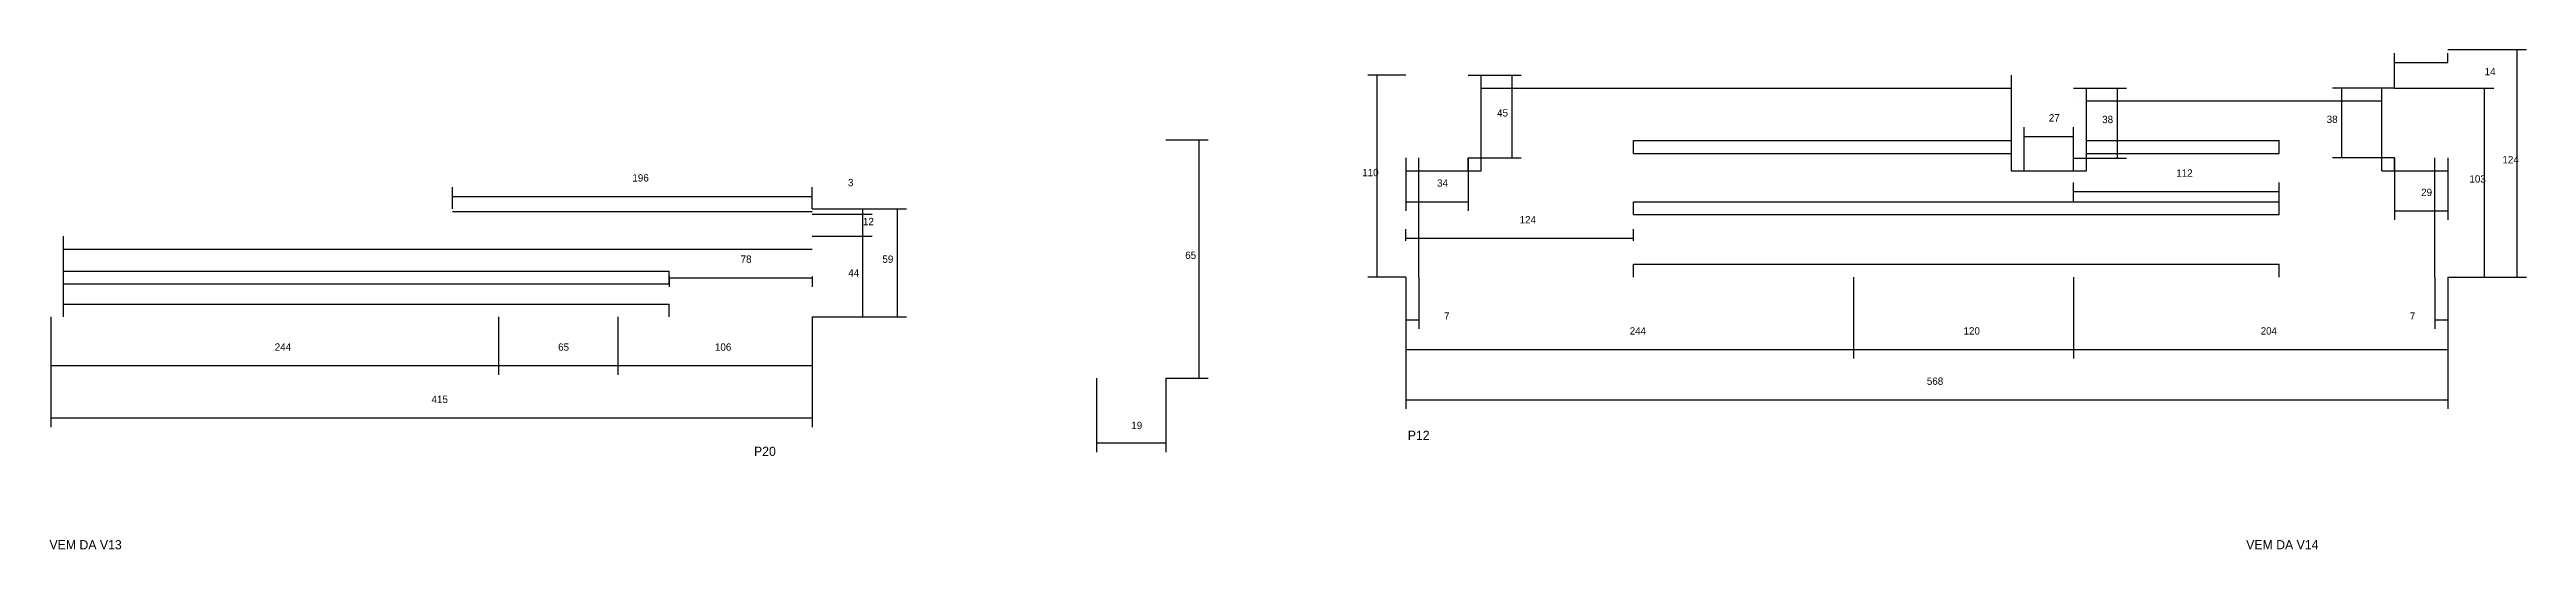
# Model space of a CAD drawing. Header units: metres. Extents: x 2181 to 8094, y 4120 to 4454.
# Drawn here: x 6743 to 8094, y 4129 to 4401 of the extents above; entities that cross this region are included whole.
import ezdxf

# ---------------------------------------------------------------- set-up
doc = ezdxf.new("R2010")
doc.units = ezdxf.units.M
for name, color, linetype in [('COTA', 241, 'Continuous'), ('NOMENCLATURA', 7, 'Continuous'), ('SARR_2.2x7', 40, 'Continuous'), ('SARR_EDITAR', 141, 'Continuous'), ('Texto Seção', 7, 'Continuous')]:
    doc.layers.add(name, color=color, linetype=linetype)

msp = doc.modelspace()

# ---------------------------------------------------------------- texts
at = {"layer": 'COTA'}
for s, p in [('14', (8070.8, 4387.4)), ('45', (7532.4, 4364.9)), ('27', (7833.2, 4362.2)), ('38', (7862.3, 4361.3)), ('38', (7984.7, 4361.4)), ('110', (7458.9, 4332.4)), ('112', (7902.7, 4332.1)), ('124', (8080.5, 4339.4)), ('196', (7061, 4329.5)), ('3', (7178.5, 4326.9)), ('34', (7499.7, 4326.7)), ('29', (8036.2, 4321.6)), ('103', (8062.5, 4328.9)), ('12', (7186.7, 4305.7)), ('124', (7544.7, 4306.7)), ('78', (7120, 4285.2)), ('44', (7178.7, 4277.7)), ('59', (7197.3, 4285.2)), ('65', (7362.4, 4287.3)), ('7', (7503.5, 4254.2)), ('7', (8030, 4254.2)), ('244', (6866, 4237.3)), ('65', (7020.5, 4237.3)), ('106', (7106, 4237.3)), ('244', (7604.7, 4246.1)), ('120', (7786.7, 4246.1)), ('204', (7948.7, 4246.1)), ('568', (7766.7, 4218.7)), ('415', (6951.5, 4208.8)), ('19', (7333, 4194.6))]:
    msp.add_text(s, height=4, dxfattribs=at).set_placement(p)
at = {"layer": 'NOMENCLATURA'}
for s, p in [('P12', (7483.7, 4188.7)), ('P20', (7127.3, 4180))]:
    msp.add_text(s, height=5, dxfattribs=at).set_placement(p)
at = {"layer": 'Texto Seção'}
for s, p in [('VEM DA V13', (6743.2, 4129.1)), ('VEM DA V14', (7940.8, 4129.1))]:
    msp.add_text(s, height=5, dxfattribs=at).set_placement(p)

# ---------------------------------------------------------------- linework, layer by layer
at = {"layer": 'COTA'}
for p, q in [((8021.7, 4380.4), (8021.7, 4399.4)), ((8021.7, 4394.4), (8050.7, 4394.4)), ((8050.7, 4401.4), (8093.6, 4401.4)), ((8050.7, 4394.4), (8050.7, 4399.4)), ((8088.6, 4277.4), (8088.6, 4401.4)), ((7482.7, 4387.4), (7462, 4387.4)), ((7467, 4277.4), (7467, 4387.4)), ((7516.7, 4387.4), (7545.6, 4387.4)), ((7540.6, 4342.4), (7540.6, 4387.4)), ((7846.7, 4380.4), (7875.6, 4380.4)), ((7870.6, 4342.3), (7870.6, 4380.4)), ((8021.7, 4380.4), (7987.9, 4380.4)), ((7992.9, 4342.4), (7992.9, 4380.4)), ((8021.7, 4380.4), (8075.8, 4380.4)), ((8070.8, 4277.4), (8070.8, 4380.4)), ((7351.9, 4352.3), (7374.9, 4352.3)), ((7369.9, 4222.3), (7369.9, 4352.3)), ((7819.7, 4342.3), (7819.7, 4359.1)), ((7819.7, 4354.1), (7846.7, 4354.1)), ((7846.7, 4342.3), (7846.7, 4359.1)), ((7482.7, 4342.4), (7482.7, 4313.5)), ((7516.7, 4342.4), (7545.6, 4342.4)), ((7516.7, 4342.4), (7516.7, 4313.5)), ((7846.7, 4342.3), (7875.6, 4342.3)), ((8021.7, 4342.4), (7987.9, 4342.4)), ((8021.7, 4342.4), (8021.7, 4308.6)), ((8050.7, 4342.4), (8050.7, 4308.6)), ((6963, 4314.7), (6963, 4326.4)), ((6963, 4321.4), (7159, 4321.4)), ((7159, 4314.7), (7159, 4326.4)), ((7846.7, 4318.5), (7846.7, 4329)), ((7846.7, 4324), (7958.7, 4324)), ((7958.7, 4318.5), (7958.7, 4329)), ((7159, 4314.7), (7210.5, 4314.7)), ((7159, 4314.7), (7191.7, 4314.7)), ((7159, 4311.7), (7191.7, 4311.7)), ((7159, 4311.7), (7191.7, 4311.7)), ((7186.7, 4311.7), (7186.7, 4314.7)), ((7186.7, 4299.7), (7186.7, 4311.7)), ((7205.5, 4255.7), (7205.5, 4314.7)), ((7482.7, 4318.5), (7516.7, 4318.5)), ((8021.7, 4313.6), (8050.7, 4313.6)), ((7159, 4299.7), (7191.7, 4299.7)), ((7159, 4299.7), (7191.7, 4299.7)), ((7186.7, 4255.7), (7186.7, 4299.7)), ((7482.7, 4297.2), (7482.7, 4303.6)), ((7482.7, 4298.6), (7606.7, 4298.6)), ((7606.7, 4297.2), (7606.7, 4303.6)), ((7081, 4277.7), (7081, 4272.1)), ((7081, 4277.1), (7159, 4277.1)), ((7159, 4277.7), (7159, 4272.1)), ((7482.7, 4277.4), (7462, 4277.4)), ((7482.7, 4277.4), (7482.7, 4233)), ((7482.7, 4277.4), (7482.7, 4249.2)), ((7482.7, 4277.4), (7482.7, 4205.6)), ((7489.7, 4277.4), (7489.7, 4249.2)), ((7726.7, 4277.4), (7726.7, 4233)), ((7726.7, 4277.4), (7726.7, 4233)), ((7846.7, 4277.4), (7846.7, 4233)), ((7846.7, 4277.4), (7846.7, 4233)), ((8043.7, 4277.4), (8043.7, 4249.2)), ((8050.7, 4277.4), (8075.8, 4277.4)), ((8050.7, 4277.4), (8093.6, 4277.4)), ((8050.7, 4277.4), (8050.7, 4249.2)), ((8050.7, 4277.4), (8050.7, 4233)), ((8050.7, 4277.4), (8050.7, 4205.6)), ((6744, 4255.7), (6744, 4224.2)), ((6744, 4255.7), (6744, 4195.7)), ((6988, 4255.7), (6988, 4224.2)), ((6988, 4255.7), (6988, 4224.2)), ((7053, 4255.7), (7053, 4224.2)), ((7053, 4255.7), (7053, 4224.2)), ((7159, 4255.7), (7159, 4224.2)), ((7159, 4255.7), (7159, 4195.7)), ((7159, 4255.7), (7191.7, 4255.7)), ((7159, 4255.7), (7210.5, 4255.7)), ((7482.7, 4254.2), (7489.7, 4254.2)), ((8043.7, 4254.2), (8050.7, 4254.2)), ((6744, 4229.2), (6988, 4229.2)), ((6988, 4229.2), (7053, 4229.2)), ((7053, 4229.2), (7159, 4229.2)), ((7482.7, 4238), (7726.7, 4238)), ((7726.7, 4238), (7846.7, 4238)), ((7846.7, 4238), (8050.7, 4238)), ((7314, 4222.3), (7314, 4182.1)), ((7351.9, 4222.3), (7351.9, 4182.1)), ((7351.9, 4222.3), (7374.9, 4222.3)), ((6744, 4200.7), (7159, 4200.7)), ((7482.7, 4210.6), (8050.7, 4210.6)), ((7314, 4187.1), (7351.9, 4187.1))]:
    msp.add_line(p, q, dxfattribs=at)
at = {"layer": 'SARR_2.2x7'}
for p, q in [((7523.7, 4335.4), (7523.7, 4387.4)), ((7523.7, 4380.4), (7726.7, 4380.4)), ((7726.7, 4380.4), (7812.8, 4380.4)), ((7812.8, 4335.3), (7812.8, 4387.4)), ((7853.7, 4335.3), (7853.7, 4380.4)), ((8014.7, 4335.4), (8014.7, 4380.4)), ((7846.7, 4373.4), (7846.7, 4373.4)), ((7853.7, 4373.4), (8014.7, 4373.4)), ((7606.7, 4351.8), (7726.7, 4351.8)), ((7606.7, 4344.8), (7606.7, 4351.8)), ((7726.7, 4351.8), (7812.8, 4351.8)), ((7853.7, 4351.8), (7958.7, 4351.8)), ((7958.7, 4344.8), (7958.7, 4351.8)), ((7482.7, 4335.4), (7516.7, 4335.4)), ((7489.7, 4277.4), (7489.7, 4342.4)), ((7516.7, 4335.4), (7516.7, 4342.4)), ((7516.7, 4335.4), (7523.7, 4335.4)), ((7606.7, 4344.8), (7726.7, 4344.8)), ((7726.7, 4344.8), (7812.8, 4344.8)), ((7812.7, 4335.3), (7819.7, 4335.3)), ((7819.7, 4335.3), (7819.7, 4342.3)), ((7819.7, 4339.8), (7819.8, 4339.8)), ((7819.7, 4335.3), (7846.7, 4335.3)), ((7846.7, 4346.8), (7846.7, 4346.8)), ((7846.7, 4335.3), (7846.7, 4342.3)), ((7846.7, 4339.8), (7846.7, 4339.8)), ((7846.7, 4335.3), (7853.7, 4335.3)), ((7853.7, 4344.8), (7958.7, 4344.8)), ((8014.7, 4335.4), (8021.7, 4335.4)), ((8021.7, 4335.4), (8021.7, 4342.4)), ((8021.7, 4335.4), (8050.7, 4335.4)), ((8043.7, 4277.4), (8043.7, 4342.4)), ((7606.7, 4318.5), (7726.7, 4318.5)), ((7606.7, 4311.5), (7606.7, 4318.5)), ((7606.7, 4311.5), (7726.7, 4311.5)), ((7726.7, 4318.5), (7846.7, 4318.5)), ((7726.7, 4311.5), (7846.7, 4311.5)), ((7846.7, 4318.5), (7958.7, 4318.5)), ((7846.7, 4311.5), (7958.7, 4311.5)), ((7958.7, 4311.5), (7958.7, 4318.5)), ((6750.9, 4255.7), (6750.9, 4299.7)), ((6750.9, 4292.7), (6988, 4292.7)), ((6750.9, 4280.7), (6988, 4280.7)), ((6988, 4292.7), (7053, 4292.7)), ((6988, 4280.7), (7053, 4280.7)), ((7053, 4292.7), (7159, 4292.7)), ((7053, 4280.7), (7081, 4280.7)), ((7081, 4273.7), (7081, 4280.7)), ((7606.7, 4284.4), (7726.7, 4284.4)), ((7606.7, 4277.4), (7606.7, 4284.4)), ((7726.7, 4284.4), (7846.7, 4284.4)), ((7846.7, 4284.4), (7958.7, 4284.4)), ((7958.7, 4277.4), (7958.7, 4284.4)), ((6750.9, 4273.7), (6988, 4273.7)), ((6988, 4273.7), (7053, 4273.7)), ((7053, 4273.7), (7081, 4273.7)), ((6750.9, 4262.7), (6988, 4262.7)), ((6988, 4262.7), (7053, 4262.7)), ((7053, 4262.7), (7081, 4262.7)), ((7081, 4255.7), (7081, 4262.7))]:
    msp.add_line(p, q, dxfattribs=at)
at = {"layer": 'SARR_EDITAR'}
msp.add_line((6963, 4313.2), (7159, 4313.2), dxfattribs=at)

msp.set_redraw_order([(e.dxf.handle, doc.entitydb.next_handle()) for e in msp.query("TEXT MTEXT ATTDEF DIMENSION ARC_DIMENSION")])  # texts and dimensions are drawn at this point

doc.saveas('drawing.dxf')
